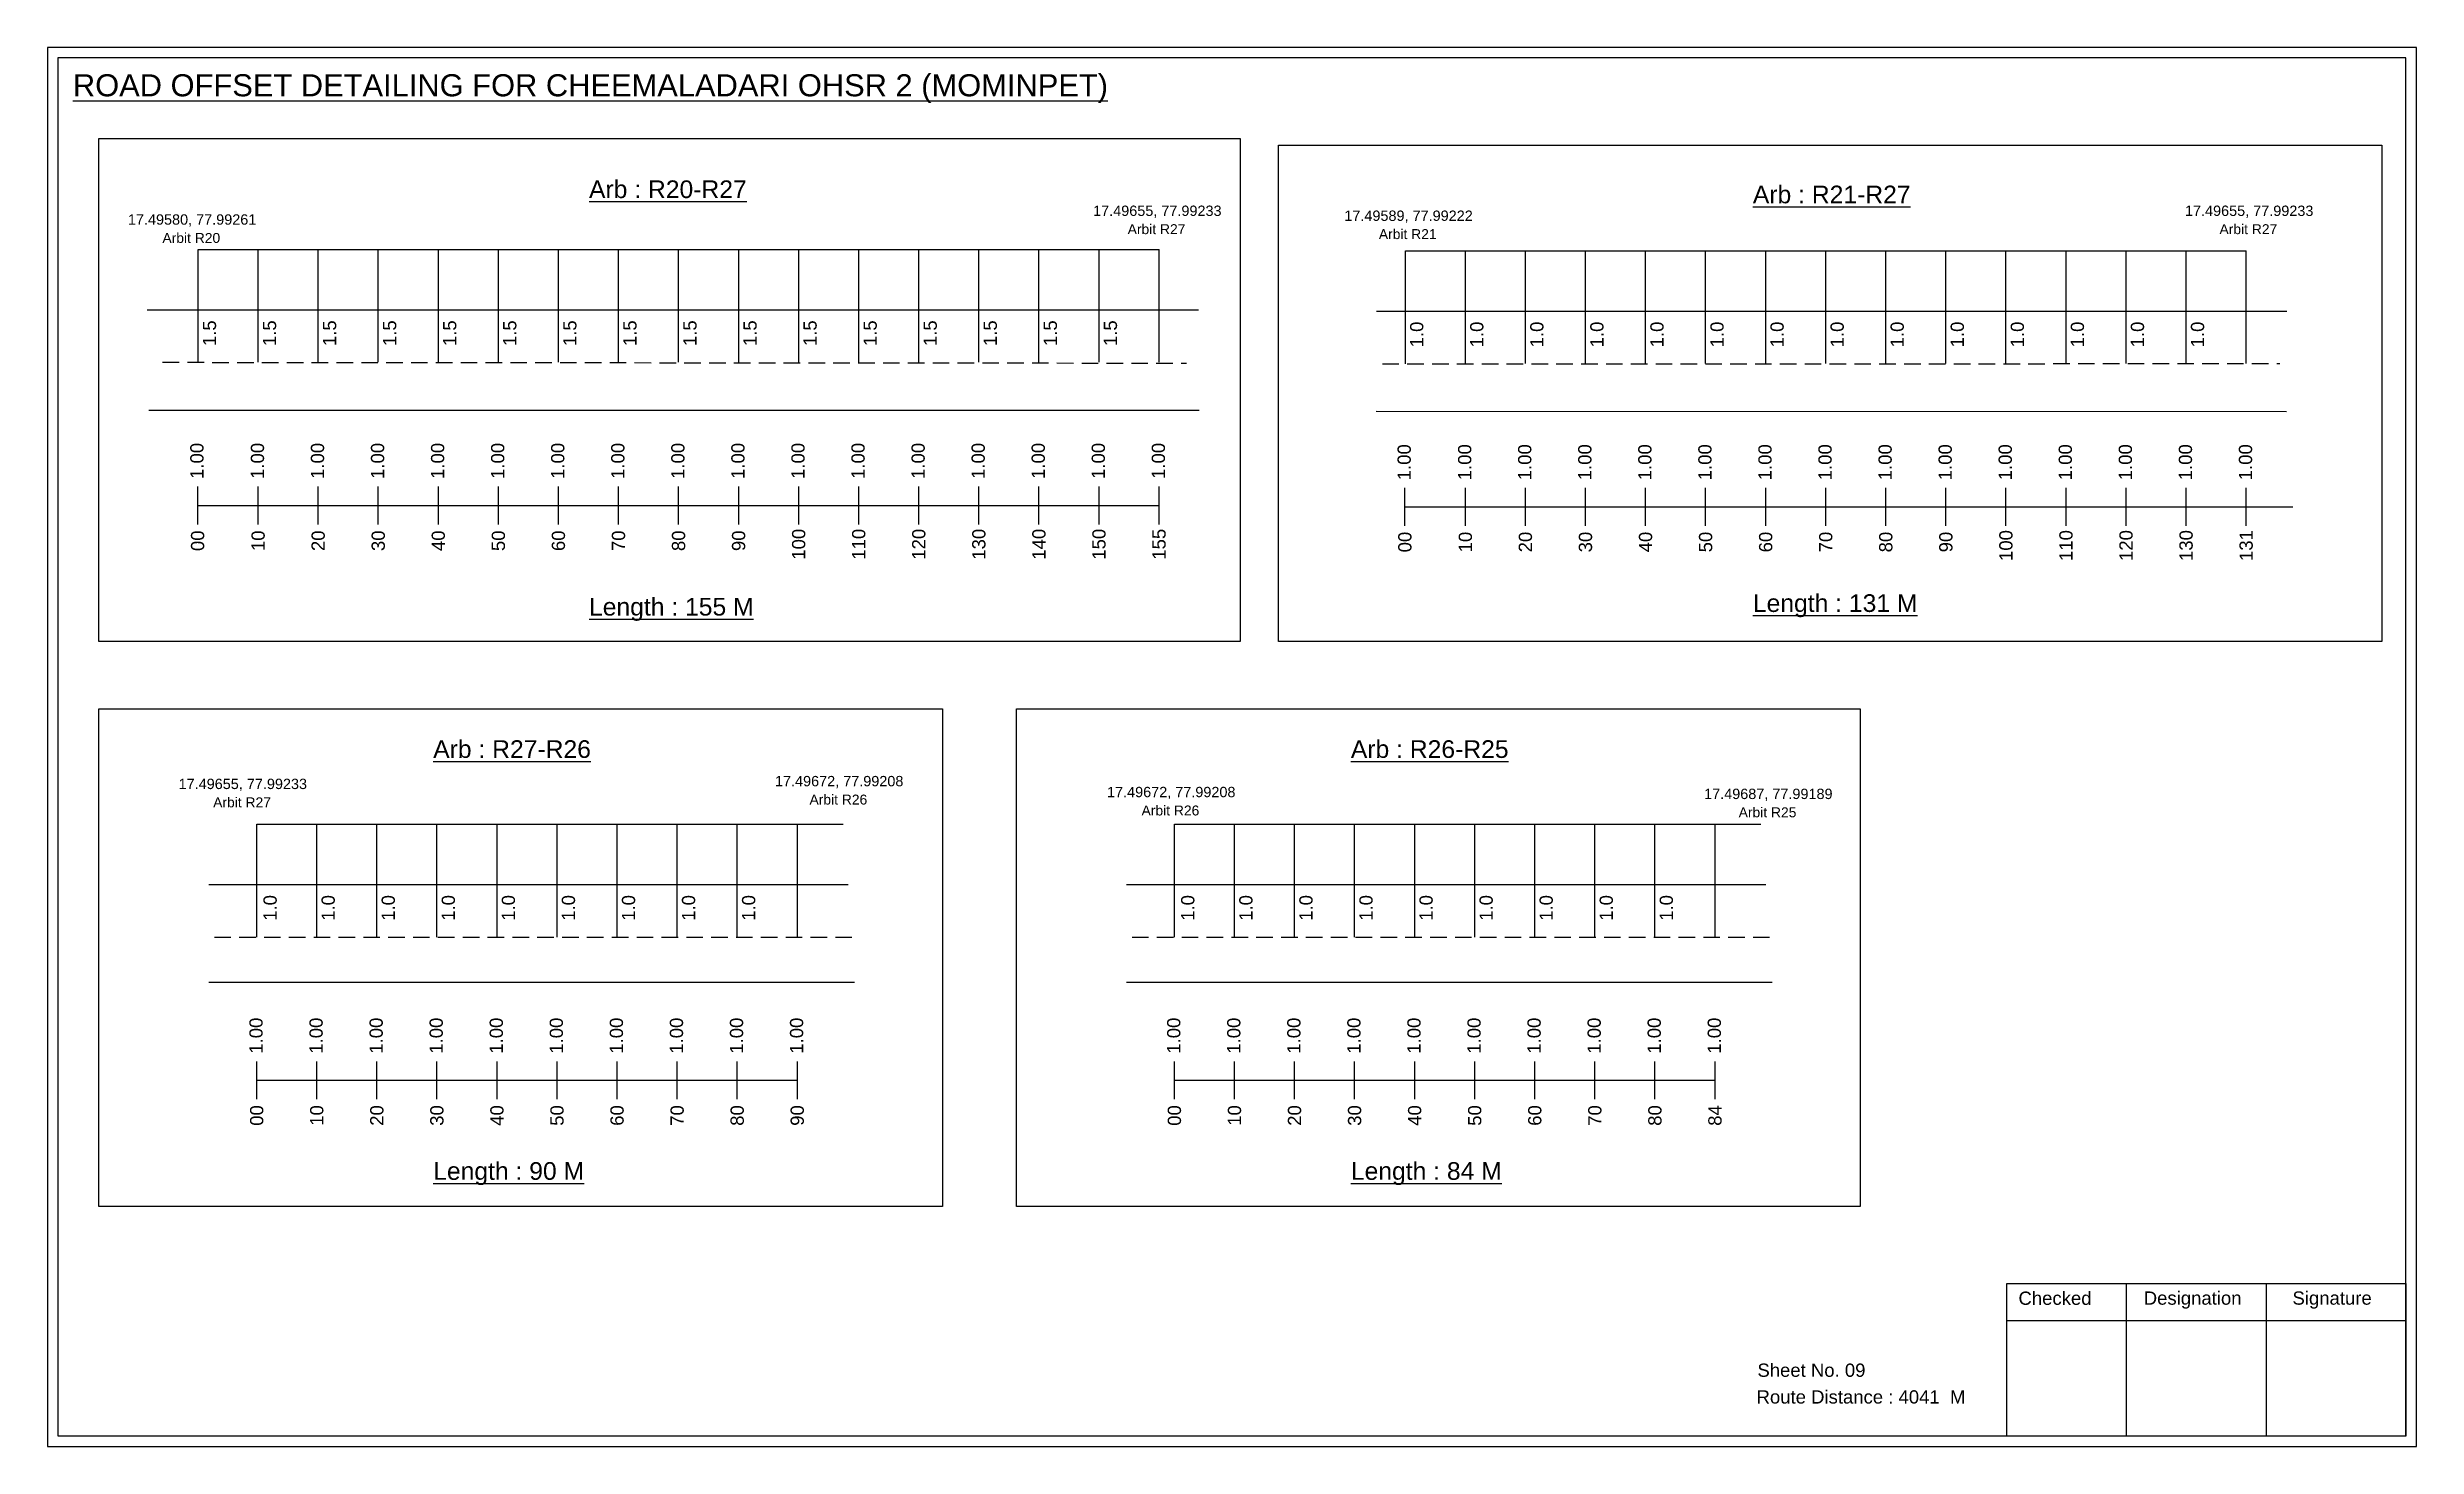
# Model space of a CAD drawing. Header units: inches. Extents: x 1943 to 8965, y 112 to 3168.
# Drawn here: x 7765 to 8301, y 115 to 432 of the extents above; entities that cross this region are included whole.
import ezdxf

# ---------------------------------------------------------------- set-up
doc = ezdxf.new("R2010")
doc.units = ezdxf.units.IN
doc.header["$MEASUREMENT"] = 0
doc.linetypes.add('DASHED2', pattern=[0.375, 0.25, -0.125])
doc.layers.add('PDF_Geometry', color=7, linetype='Continuous')
doc.layers.add('PDF_Text', color=5, linetype='Continuous')
doc.styles.add('PDF Arial', font='arial.ttf')
doc.styles.get("Standard").update_dxf_attribs({"font": 'arial.ttf'})

msp = doc.modelspace()

# ---------------------------------------------------------------- texts
at = {"color": 242, "true_color": 0xcd2027}
for s, height, p in [('%%UROAD OFFSET DETAILING FOR CHEEMALADARI OHSR 2 (MOMINPET)', 5, (7770.75, 420.5)), ('%%UArb : R20-R27', 4, (7887.61, 397.47)), ('%%UArb : R21-R27', 4, (8151.15, 396.29)), ('%%ULength : 155 M', 4, (7887.61, 302.97)), ('%%ULength : 131 M', 4, (8151.15, 303.79)), ('%%UArb : R27-R26', 4, (7852.33, 270.75)), ('%%UArb : R26-R25', 4, (8060.12, 270.75)), ('%%ULength : 90 M', 4, (7852.33, 175.25)), ('%%ULength : 84 M', 4, (8060.12, 175.25))]:
    msp.add_text(s, height=height, dxfattribs=at).set_placement(p)
at = {"color": 5}
for s, height, p in [('17.49580, 77.99261', 2.34, (7783.2, 391.45)), ('17.49655, 77.99233', 2.34, (8001.76, 393.43)), ('Arbit R27', 2.246, (8009.58, 389.31)), ('17.49589, 77.99222', 2.34, (8058.64, 392.31)), ('17.49655, 77.99233', 2.34, (8248.99, 393.43)), ('Arbit R27', 2.246, (8256.81, 389.31)), ('Arbit R20', 2.246, (7791.02, 387.32)), ('Arbit R21', 2.246, (8066.46, 388.19)), ('17.49655, 77.99233', 2.34, (7794.68, 263.7)), ('17.49672, 77.99208', 2.34, (7929.72, 264.33)), ('17.49672, 77.99208', 2.34, (8004.91, 261.86)), ('17.49687, 77.99189', 2.34, (8140.11, 261.44)), ('Arbit R27', 2.246, (7802.51, 259.57)), ('Arbit R26', 2.246, (7937.54, 260.2)), ('Arbit R26', 2.246, (8012.73, 257.73)), ('Arbit R25', 2.246, (8147.93, 257.31))]:
    msp.add_text(s, height=height, dxfattribs=at).set_placement(p)
for s, p in [('1.5', (7803.17, 363.97)), ('1.5', (7816.77, 363.97)), ('1.5', (7830.37, 363.97)), ('1.5', (7843.97, 363.97)), ('1.5', (7857.57, 363.97)), ('1.5', (7871.17, 363.97)), ('1.5', (7884.77, 363.97)), ('1.5', (7898.37, 363.97)), ('1.5', (7911.97, 363.97)), ('1.5', (7925.57, 363.97)), ('1.5', (7939.17, 363.97)), ('1.5', (7952.77, 363.97)), ('1.5', (7966.37, 363.97)), ('1.5', (7979.97, 363.97)), ('1.5', (7993.57, 363.97)), ('1.5', (8007.17, 363.97)), ('1.0', (8076.53, 363.68)), ('1.0', (8090.13, 363.68)), ('1.0', (8103.73, 363.68)), ('1.0', (8117.33, 363.68)), ('1.0', (8130.93, 363.68)), ('1.0', (8144.53, 363.68)), ('1.0', (8158.13, 363.68)), ('1.0', (8171.73, 363.68)), ('1.0', (8185.33, 363.68)), ('1.0', (8198.93, 363.68)), ('1.0', (8212.53, 363.68)), ('1.0', (8226.13, 363.68)), ('1.0', (8239.73, 363.68)), ('1.0', (8253.33, 363.68)), ('1.0', (7816.9, 233.88)), ('1.0', (7830.05, 233.88)), ('1.0', (7843.65, 233.88)), ('1.0', (7857.25, 233.88)), ('1.0', (7870.85, 233.88)), ('1.0', (7884.45, 233.88)), ('1.0', (7898.05, 233.88)), ('1.0', (7911.65, 233.88)), ('1.0', (7925.25, 233.88)), ('1.0', (8024.69, 233.88)), ('1.0', (8037.85, 233.88)), ('1.0', (8051.45, 233.88)), ('1.0', (8065.05, 233.88)), ('1.0', (8078.65, 233.88)), ('1.0', (8092.25, 233.88)), ('1.0', (8105.85, 233.88)), ('1.0', (8119.45, 233.88)), ('1.0', (8133.05, 233.88))]:
    msp.add_text(s, height=3, rotation=90).set_placement(p)
at = {"color": 217, "true_color": 0x93278f}
for s, p in [('1.00', (7800.32, 333.9)), ('1.00', (7814.03, 333.9)), ('1.00', (7827.63, 333.9)), ('1.00', (7841.23, 333.9)), ('1.00', (7854.83, 333.9)), ('1.00', (7868.43, 333.9)), ('1.00', (7882.03, 333.9)), ('1.00', (7895.63, 333.9)), ('1.00', (7909.23, 333.9)), ('1.00', (7922.83, 333.9)), ('1.00', (7936.43, 333.9)), ('1.00', (7950.03, 333.9)), ('1.00', (7963.63, 333.9)), ('1.00', (7977.23, 333.9)), ('1.00', (7990.83, 333.9)), ('1.00', (8004.43, 333.9)), ('1.00', (8018.03, 333.9)), ('1.00', (8073.69, 333.6)), ('1.00', (8087.39, 333.6)), ('1.00', (8100.99, 333.6)), ('1.00', (8114.59, 333.6)), ('1.00', (8128.19, 333.6)), ('1.00', (8141.79, 333.6)), ('1.00', (8155.39, 333.6)), ('1.00', (8168.99, 333.6)), ('1.00', (8182.59, 333.6)), ('1.00', (8196.19, 333.6)), ('1.00', (8209.79, 333.6)), ('1.00', (8223.39, 333.6)), ('1.00', (8236.99, 333.6)), ('1.00', (8250.59, 333.6)), ('1.00', (8264.19, 333.6)), ('00', (7800.48, 317.57)), ('10', (7814.18, 317.57)), ('20', (7827.78, 317.57)), ('30', (7841.38, 317.57)), ('40', (7854.98, 317.57)), ('50', (7868.58, 317.57)), ('60', (7882.18, 317.57)), ('70', (7895.78, 317.57)), ('80', (7909.38, 317.57)), ('90', (7922.98, 317.57)), ('100', (7936.58, 315.62)), ('110', (7950.18, 315.62)), ('120', (7963.78, 315.62)), ('130', (7977.38, 315.62)), ('140', (7990.98, 315.62)), ('150', (8004.58, 315.62)), ('155', (8018.18, 315.62)), ('100', (8209.94, 315.33)), ('110', (8223.54, 315.33)), ('120', (8237.14, 315.33)), ('130', (8250.74, 315.33)), ('131', (8264.34, 315.33)), ('00', (8073.84, 317.28)), ('10', (8087.54, 317.28)), ('20', (8101.14, 317.28)), ('30', (8114.74, 317.28)), ('40', (8128.34, 317.28)), ('50', (8141.94, 317.28)), ('60', (8155.54, 317.28)), ('70', (8169.14, 317.28)), ('80', (8182.74, 317.28)), ('90', (8196.34, 317.28)), ('1.00', (7813.71, 203.8)), ('1.00', (7827.31, 203.8)), ('1.00', (7840.91, 203.8)), ('1.00', (7854.51, 203.8)), ('1.00', (7868.11, 203.8)), ('1.00', (7881.71, 203.8)), ('1.00', (7895.31, 203.8)), ('1.00', (7908.91, 203.8)), ('1.00', (7922.51, 203.8)), ('1.00', (7936.11, 203.8)), ('1.00', (8021.51, 203.8)), ('1.00', (8035.11, 203.8)), ('1.00', (8048.71, 203.8)), ('1.00', (8062.31, 203.8)), ('1.00', (8075.91, 203.8)), ('1.00', (8089.51, 203.8)), ('1.00', (8103.11, 203.8)), ('1.00', (8116.71, 203.8)), ('1.00', (8130.31, 203.8)), ('1.00', (8143.91, 203.8)), ('00', (7813.86, 187.48)), ('10', (7827.46, 187.48)), ('20', (7841.06, 187.48)), ('30', (7854.66, 187.48)), ('40', (7868.26, 187.48)), ('50', (7881.86, 187.48)), ('60', (7895.46, 187.48)), ('70', (7909.06, 187.48)), ('80', (7922.66, 187.48)), ('90', (7936.26, 187.48)), ('00', (8021.66, 187.48)), ('10', (8035.26, 187.48)), ('20', (8048.86, 187.48)), ('30', (8062.46, 187.48)), ('40', (8076.06, 187.48)), ('50', (8089.66, 187.48)), ('60', (8103.26, 187.48)), ('70', (8116.86, 187.48)), ('80', (8130.46, 187.48)), ('84', (8144.06, 187.48))]:
    msp.add_text(s, height=3, rotation=90, dxfattribs=at).set_placement(p)
for s, p in [('Sheet No. 09', (8152.18, 130.66)), ('Route Distance : 4041  M', (8151.99, 124.61))]:
    msp.add_text(s, height=3).set_placement(p)
at = {"layer": 'PDF_Text', "color": 7, "attachment_point": 7, "style": 'PDF Arial'}
for s, insert, char_height in [('Checked', (8211.29, 146.91), 3.001), ('Designation', (8239.66, 146.08), 3.0006), ('Signature', (8273.34, 146.08), 3.001)]:
    msp.add_mtext(s, dxfattribs=dict(at, insert=insert, char_height=char_height))

# ---------------------------------------------------------------- linework, layer by layer
at = {"color": 5}
for p, q in [((7799.1, 385.84), (8016.7, 385.84)), ((8072.46, 385.54), (8262.86, 385.54)), ((7812.39, 255.74), (7945.16, 255.74)), ((8020.18, 255.74), (8152.96, 255.74))]:
    msp.add_line(p, q, dxfattribs=at)
for p, q in [((7799.1, 360.3), (7799.1, 385.84)), ((7812.7, 360.3), (7812.7, 385.84)), ((7826.3, 360.3), (7826.3, 385.84)), ((7839.9, 360.3), (7839.9, 385.84)), ((7853.5, 360.3), (7853.5, 385.84)), ((7867.1, 360.3), (7867.1, 385.84)), ((7880.7, 360.3), (7880.7, 385.84)), ((7894.3, 360.3), (7894.3, 385.84)), ((7907.9, 360.3), (7907.9, 385.84)), ((7921.5, 360.3), (7921.5, 385.84)), ((7935.1, 360.3), (7935.1, 385.84)), ((7948.7, 360.3), (7948.7, 385.84)), ((7962.3, 360.3), (7962.3, 385.84)), ((7975.9, 360.3), (7975.9, 385.84)), ((7989.5, 360.3), (7989.5, 385.84)), ((8003.1, 360.3), (8003.1, 385.84)), ((8016.7, 360.3), (8016.7, 385.84)), ((8072.46, 359.94), (8072.46, 385.54)), ((8086.06, 360.01), (8086.06, 385.54)), ((8099.66, 360.01), (8099.66, 385.54)), ((8113.26, 360.01), (8113.26, 385.54)), ((8126.86, 360.01), (8126.86, 385.54)), ((8140.46, 360.01), (8140.46, 385.54)), ((8154.06, 360.01), (8154.06, 385.54)), ((8167.66, 360.01), (8167.66, 385.54)), ((8181.26, 360.01), (8181.26, 385.54)), ((8194.86, 360.01), (8194.86, 385.54)), ((8208.46, 360.01), (8208.46, 385.54)), ((8222.06, 360.01), (8222.06, 385.54)), ((8235.66, 360.01), (8235.66, 385.54)), ((8249.26, 360.01), (8249.26, 385.54)), ((8262.86, 360.01), (8262.86, 385.54)), ((7787.56, 372.18), (8025.64, 372.18)), ((8065.92, 371.88), (8272.02, 371.89)), ((7787.95, 349.5), (8025.8, 349.46)), ((8065.82, 349.27), (8271.98, 349.17)), ((7812.39, 230.21), (7812.39, 255.74)), ((7825.99, 230.21), (7825.99, 255.74)), ((7839.59, 230.21), (7839.59, 255.74)), ((7853.19, 230.21), (7853.19, 255.74)), ((7866.79, 230.21), (7866.79, 255.74)), ((7880.39, 230.21), (7880.39, 255.74)), ((7893.99, 230.21), (7893.99, 255.74)), ((7907.59, 230.21), (7907.59, 255.74)), ((7921.19, 230.21), (7921.19, 255.74)), ((7934.79, 230.21), (7934.79, 255.74)), ((8020.18, 230.21), (8020.18, 255.74)), ((8033.78, 230.21), (8033.78, 255.74)), ((8047.38, 230.21), (8047.38, 255.74)), ((8060.98, 230.21), (8060.98, 255.74)), ((8074.58, 230.21), (8074.58, 255.74)), ((8088.18, 230.21), (8088.18, 255.74)), ((8101.78, 230.21), (8101.78, 255.74)), ((8115.38, 230.21), (8115.38, 255.74)), ((8128.98, 230.21), (8128.98, 255.74)), ((8142.58, 230.21), (8142.58, 255.74)), ((7801.51, 242.09), (7946.29, 242.09)), ((8009.31, 242.09), (8154.09, 242.09)), ((7947.71, 219.9), (7801.51, 219.9)), ((8155.51, 219.9), (8009.31, 219.9))]:
    msp.add_line(p, q)
at = {"linetype": 'DASHED2', "ltscale": 15}
for p, q in [((7791.06, 360.3), (8022.94, 360.12)), ((8067.27, 359.93), (8270.45, 360.01)), ((7802.78, 230.21), (7947.14, 230.21)), ((8010.58, 230.21), (8154.94, 230.21))]:
    msp.add_line(p, q, dxfattribs=at)
at = {"color": 217, "true_color": 0x93278f}
for p, q in [((7799, 323.6), (7799, 332.16)), ((7799.1, 327.87), (8016.7, 327.91)), ((7812.7, 323.6), (7812.7, 332.16)), ((7826.3, 323.6), (7826.3, 332.16)), ((7839.9, 323.6), (7839.9, 332.16)), ((7853.5, 323.6), (7853.5, 332.16)), ((7867.1, 323.6), (7867.1, 332.16)), ((7880.7, 323.6), (7880.7, 332.16)), ((7894.3, 323.6), (7894.3, 332.16)), ((7907.9, 323.6), (7907.9, 332.16)), ((7921.5, 323.6), (7921.5, 332.16)), ((7935.1, 323.6), (7935.1, 332.16)), ((7948.7, 323.6), (7948.7, 332.16)), ((7962.3, 323.6), (7962.3, 332.16)), ((7975.9, 323.6), (7975.9, 332.16)), ((7989.5, 323.6), (7989.5, 332.16)), ((8003.1, 323.6), (8003.1, 332.16)), ((8016.7, 323.6), (8016.7, 332.16)), ((8072.36, 323.31), (8072.36, 331.87)), ((8072.36, 327.58), (8273.42, 327.62)), ((8086.06, 323.31), (8086.06, 331.87)), ((8099.66, 323.31), (8099.66, 331.87)), ((8113.26, 323.31), (8113.26, 331.87)), ((8126.86, 323.31), (8126.86, 331.87)), ((8140.46, 323.31), (8140.46, 331.87)), ((8154.06, 323.31), (8154.06, 331.87)), ((8167.66, 323.31), (8167.66, 331.87)), ((8181.26, 323.31), (8181.26, 331.87)), ((8194.86, 323.31), (8194.86, 331.87)), ((8208.46, 323.31), (8208.46, 331.87)), ((8222.06, 323.31), (8222.06, 331.87)), ((8235.66, 323.31), (8235.66, 331.87)), ((8249.26, 323.31), (8249.26, 331.87)), ((8262.86, 323.31), (8262.86, 331.87)), ((7812.39, 193.51), (7812.39, 202.07)), ((7825.99, 193.51), (7825.99, 202.07)), ((7839.59, 193.51), (7839.59, 202.07)), ((7853.19, 193.51), (7853.19, 202.07)), ((7866.79, 193.51), (7866.79, 202.07)), ((7880.39, 193.51), (7880.39, 202.07)), ((7893.99, 193.51), (7893.99, 202.07)), ((7907.59, 193.51), (7907.59, 202.07)), ((7921.19, 193.51), (7921.19, 202.07)), ((7934.79, 193.51), (7934.79, 202.07)), ((8020.18, 193.51), (8020.18, 202.07)), ((8033.78, 193.51), (8033.78, 202.07)), ((8047.38, 193.51), (8047.38, 202.07)), ((8060.98, 193.51), (8060.98, 202.07)), ((8074.58, 193.51), (8074.58, 202.07)), ((8088.18, 193.51), (8088.18, 202.07)), ((8101.78, 193.51), (8101.78, 202.07)), ((8115.38, 193.51), (8115.38, 202.07)), ((8128.98, 193.51), (8128.98, 202.07)), ((8142.58, 193.51), (8142.58, 202.07)), ((7812.39, 197.78), (7934.79, 197.8)), ((8020.18, 197.78), (8142.58, 197.8))]:
    msp.add_line(p, q, dxfattribs=at)
for points in [[(7776.61, 410.99), (8035.03, 410.99), (8035.03, 297.07), (7776.61, 297.07)], [(8043.73, 409.43), (8293.58, 409.43), (8293.58, 297.07), (8043.73, 297.07)], [(7776.61, 281.87), (7967.62, 281.87), (7967.62, 169.19), (7776.61, 169.19)], [(7984.41, 281.87), (8175.42, 281.87), (8175.42, 169.19), (7984.41, 169.19)]]:
    msp.add_lwpolyline(points, close=True)
at = {"layer": 'PDF_Geometry'}
for points in [[(7764.97, 431.58), (7764.97, 114.87), (8301.44, 114.87), (8301.44, 431.58)], [(7767.3, 429.25), (7767.3, 117.28), (8299.02, 117.28), (8299.02, 429.25)]]:
    msp.add_lwpolyline(points, close=True, dxfattribs=at)
at = {"layer": 'PDF_Geometry', "color": 242, "true_color": 0xcc1f26}
msp.add_lwpolyline([(8299.02, 117.19), (8208.68, 117.19), (8208.68, 151.8), (8299.02, 151.8)], close=True, dxfattribs=at)
for points in [[(8235.66, 151.8), (8235.66, 117.19)], [(8267.39, 151.8), (8267.39, 117.19)], [(8208.68, 143.43), (8299.02, 143.43)]]:
    msp.add_lwpolyline(points, dxfattribs=at)

msp.set_redraw_order([(e.dxf.handle, doc.entitydb.next_handle()) for e in msp.query("TEXT MTEXT ATTDEF DIMENSION ARC_DIMENSION")])  # texts and dimensions are drawn at this point

doc.saveas('drawing.dxf')
